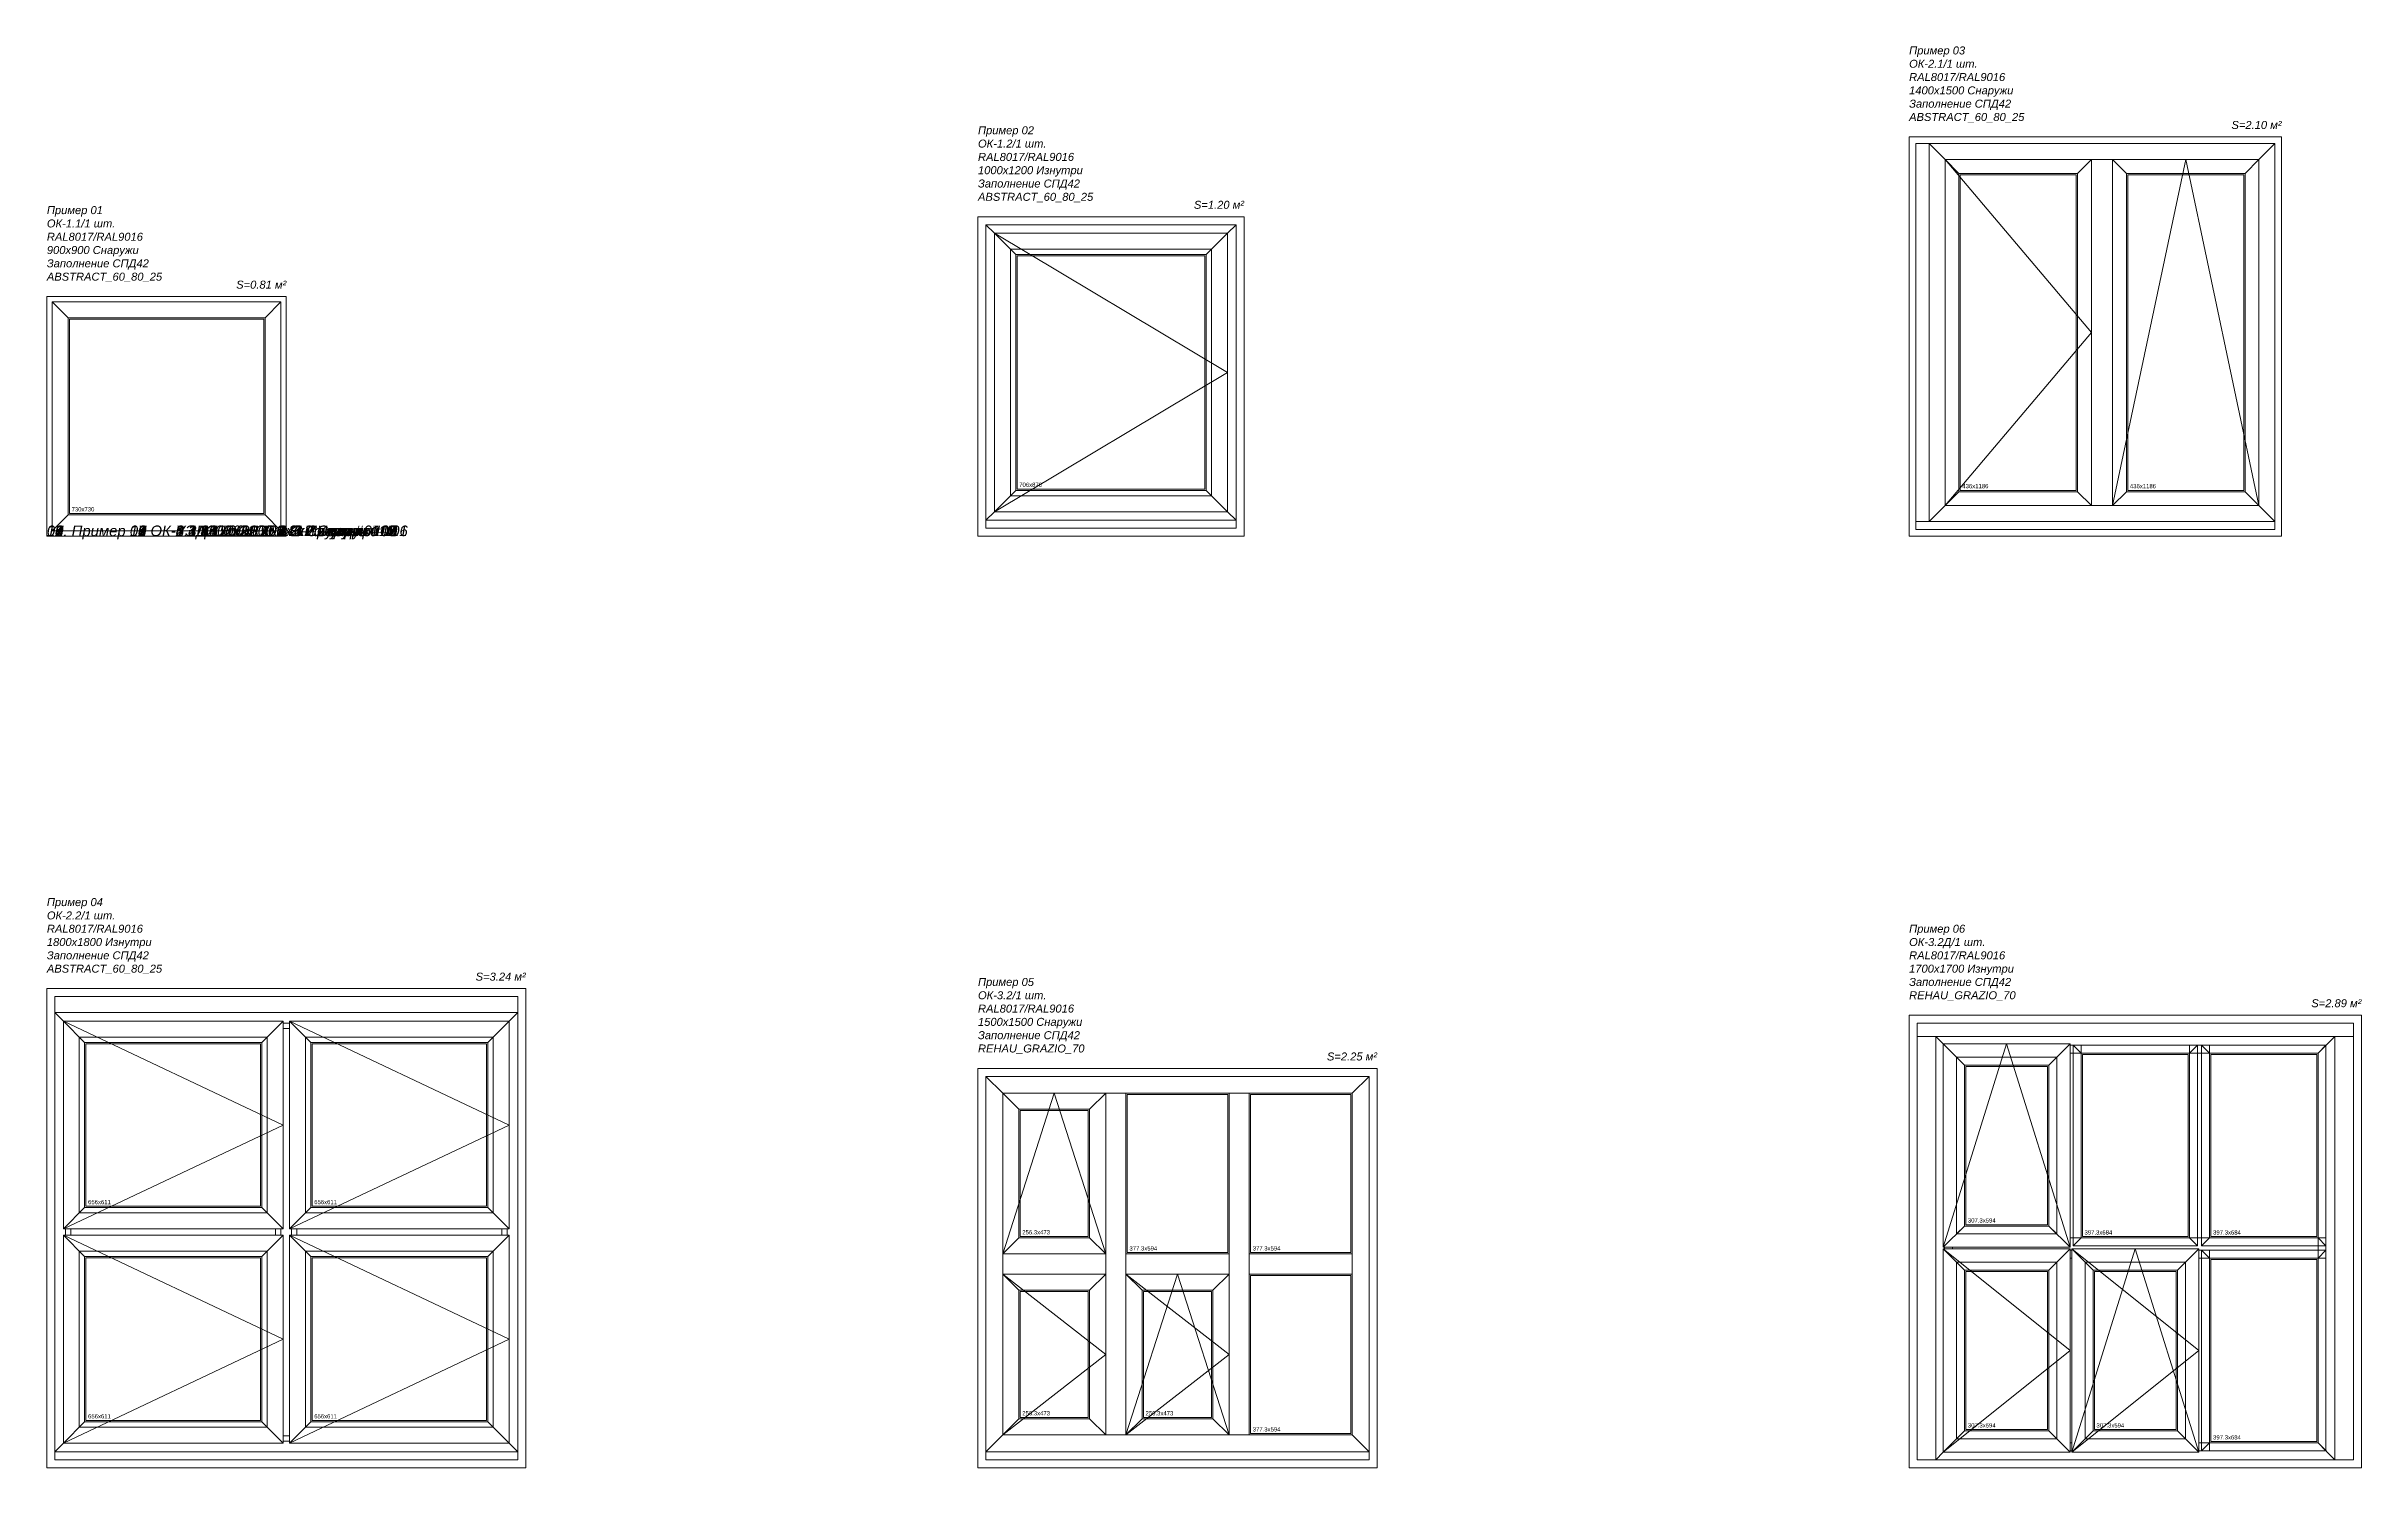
# Model space of a CAD drawing. Header units: millimetres. Extents: x -2 to 10601, y -10500 to 1840.
# Drawn here: x -2 to 8701, y -3500 to 1840 of the extents above; entities that cross this region are included whole.
import ezdxf
from ezdxf.enums import TextEntityAlignment as Align

# ---------------------------------------------------------------- set-up
doc = ezdxf.new("R2010")
doc.units = ezdxf.units.MM
doc.linetypes.add('GOST2.303 4', pattern=[0])
doc.layers.add('Заполнение', color=6, linetype='Continuous', plot=False)
for name, color, linetype, lineweight in [('Невидимые', 250, 'Continuous', 13), ('Окна', 195, 'Continuous', 0), ('Текст', 2, 'Continuous', 15), ('Штриховые', 170, 'GOST2.303 4', 9)]:
    doc.layers.add(name, color=color, linetype=linetype, lineweight=lineweight)
doc.styles.add('WindowStyle', font='Arial.ttf')
doc.styles.add('Основной стиль (для надписей)', font='ariali.ttf')

msp = doc.modelspace()

# ---------------------------------------------------------------- texts
at = {"layer": 'Текст', "style": 'Основной стиль (для надписей)'}
for s in ['10. Пример 10 ОК-8.4 4800х3000 8x4 Изнутри #10', '11. Пример 11 ОК-2.2П 1500х1500 2x2 Снаружи #11', '12. Пример 12 ОК-УЗ 1200х2100 2x3 Изнутри #12', '01. Пример 01 ОК-1.1 900х900 1x1 Снаружи #01', '02. Пример 02 ОК-1.2 1000х1200 1x1 Изнутри #02', '03. Пример 03 ОК-2.1 1400х1500 2x1 Снаружи #03', '04. Пример 04 ОК-2.2 1800х1800 2x2 Изнутри #04', '05. Пример 05 ОК-3.2 1500х1500 3x2 Снаружи #05', '06. Пример 06 ОК-3.2Д 1700х1700 3x2 Изнутри #06', '07. Пример 07 ОК-3.3 2100х2100 3x3 Снаружи #07', '08. Пример 08 ОК-4.3 2400х1800 4x3 Изнутри #08', '09. Пример 09 ОК-6.3 3600х2000 6x3 Снаружи #09']:
    msp.add_text(s, height=40, dxfattribs=at).set_placement((0, 0))

# ---------------------------------------------------------------- blocks, each defined once
blk = doc.blocks.new('Пример 04 ОК-2.2 1800х1800 2x2 Изнутри #04')
at = {"layer": 'Невидимые'}
for points in [[(147, 982), (803, 982), (803, 1593), (147, 1593)], [(997, 982), (1653, 982), (1653, 1593), (997, 1593)], [(147, 177), (803, 177), (803, 788), (147, 788)], [(997, 177), (1653, 177), (1653, 788), (997, 788)]]:
    blk.add_lwpolyline(points, close=True, dxfattribs=at)
at = {"layer": 'Окна'}
for p, q in [((30, 1710), (62, 1678)), ((888, 1678), (62, 1678)), ((62, 1678), (62, 897)), ((62, 1678), (142, 1598)), ((888, 1678), (808, 1598)), ((888, 897), (888, 1678)), ((912, 1670), (888, 1670)), ((1738, 1678), (912, 1678)), ((912, 1678), (912, 897)), ((912, 1678), (992, 1598)), ((1738, 1678), (1658, 1598)), ((1770, 1710), (1738, 1678)), ((1738, 897), (1738, 1678)), ((828, 1618), (122, 1618)), ((122, 1618), (142, 1598)), ((142, 1598), (122, 1618)), ((122, 1618), (122, 957)), ((808, 1598), (142, 1598)), ((142, 1598), (142, 977)), ((142, 1598), (808, 1598)), ((142, 977), (142, 1598)), ((808, 1598), (828, 1618)), ((828, 1618), (808, 1598)), ((808, 977), (808, 1598)), ((808, 1598), (808, 977)), ((828, 957), (828, 1618)), ((912, 1650), (888, 1650)), ((1678, 1618), (972, 1618)), ((972, 1618), (992, 1598)), ((992, 1598), (972, 1618)), ((972, 1618), (972, 957)), ((1658, 1598), (992, 1598)), ((992, 1598), (992, 977)), ((992, 1598), (1658, 1598)), ((992, 977), (992, 1598)), ((1658, 1598), (1678, 1618)), ((1678, 1618), (1658, 1598)), ((1658, 977), (1658, 1598)), ((1658, 1598), (1658, 977)), ((1678, 957), (1678, 1618)), ((62, 897), (142, 977)), ((142, 977), (122, 957)), ((122, 957), (142, 977)), ((142, 977), (808, 977)), ((808, 977), (142, 977)), ((888, 897), (808, 977)), ((828, 957), (808, 977)), ((808, 977), (828, 957)), ((912, 897), (992, 977)), ((992, 977), (972, 957)), ((972, 957), (992, 977)), ((992, 977), (1658, 977)), ((1658, 977), (992, 977)), ((1738, 897), (1658, 977)), ((1678, 957), (1658, 977)), ((1658, 977), (1678, 957)), ((62, 897), (888, 897)), ((888, 873), (62, 873)), ((62, 873), (62, 92)), ((62, 873), (142, 793)), ((70, 897), (70, 873)), ((90, 897), (90, 873)), ((122, 957), (828, 957)), ((888, 873), (808, 793)), ((860, 897), (860, 873)), ((880, 873), (880, 897)), ((888, 92), (888, 873)), ((912, 897), (1738, 897)), ((1738, 873), (912, 873)), ((912, 873), (912, 92)), ((912, 873), (992, 793)), ((920, 897), (920, 873)), ((940, 873), (940, 897)), ((972, 957), (1678, 957)), ((1738, 873), (1658, 793)), ((1710, 873), (1710, 897)), ((1730, 873), (1730, 897)), ((1738, 92), (1738, 873)), ((828, 813), (122, 813)), ((122, 813), (142, 793)), ((142, 793), (122, 813)), ((122, 813), (122, 152)), ((808, 793), (142, 793)), ((142, 793), (142, 172)), ((142, 793), (808, 793)), ((142, 172), (142, 793)), ((808, 793), (828, 813)), ((828, 813), (808, 793)), ((808, 172), (808, 793)), ((808, 793), (808, 172)), ((828, 152), (828, 813)), ((1678, 813), (972, 813)), ((972, 813), (992, 793)), ((992, 793), (972, 813)), ((972, 813), (972, 152)), ((1658, 793), (992, 793)), ((992, 793), (992, 172)), ((992, 793), (1658, 793)), ((992, 172), (992, 793)), ((1658, 793), (1678, 813)), ((1678, 813), (1658, 793)), ((1658, 172), (1658, 793)), ((1658, 793), (1658, 172)), ((1678, 152), (1678, 813)), ((30, 60), (62, 92)), ((62, 92), (142, 172)), ((62, 92), (888, 92)), ((142, 172), (122, 152)), ((122, 152), (142, 172)), ((122, 152), (828, 152)), ((142, 172), (808, 172)), ((808, 172), (142, 172)), ((888, 92), (808, 172)), ((828, 152), (808, 172)), ((808, 172), (828, 152)), ((888, 120), (912, 120)), ((888, 100), (912, 100)), ((912, 92), (992, 172)), ((912, 92), (1738, 92)), ((992, 172), (972, 152)), ((972, 152), (992, 172)), ((972, 152), (1678, 152)), ((992, 172), (1658, 172)), ((1658, 172), (992, 172)), ((1738, 92), (1658, 172)), ((1678, 152), (1658, 172)), ((1658, 172), (1678, 152)), ((1770, 60), (1738, 92))]:
    blk.add_line(p, q, dxfattribs=at)
for points in [[(30, 1710), (1770, 1710), (1770, 1770), (30, 1770)], [(30, 60), (1770, 60), (1770, 1710), (30, 1710)], [(30, 30), (1770, 30), (1770, 60), (30, 60)]]:
    blk.add_lwpolyline(points, close=True, dxfattribs=at)
at = {"layer": 'Штриховые', "linetype": 'Continuous'}
for p, q in [((62, 1678), (888, 1287.5)), ((912, 1678), (1738, 1287.5)), ((62, 897), (888, 1287.5)), ((912, 897), (1738, 1287.5)), ((62, 873), (888, 482.5)), ((912, 873), (1738, 482.5)), ((62, 92), (888, 482.5)), ((912, 92), (1738, 482.5))]:
    blk.add_line(p, q, dxfattribs=at)
at = {"layer": 'Штриховые'}
blk.add_lwpolyline([(0, 0), (1800, 0), (1800, 1800), (0, 1800)], close=True, dxfattribs=at)
at = {"layer": 'Заполнение', "style": 'WindowStyle'}
for p in [(155, 990), (1005, 990), (155, 185), (1005, 185)]:
    blk.add_text('656х611', height=16, dxfattribs=at).set_placement(p)
at = {"layer": 'Текст', "style": 'Основной стиль (для надписей)'}
blk.add_text('S=3.24 м²', height=30, dxfattribs=at).set_placement((1800, 1860), align=Align.TOP_RIGHT)
for tag, p in [('OBJECT', (0, 2110)), ('WINDOW', (0, 2060)), ('COLOR', (0, 2010)), ('SIZE', (0, 1960)), ('GLAZING', (0, 1910)), ('SYSTEM', (0, 1860))]:
    blk.add_attdef(tag, p, '', height=30, dxfattribs=at)
blk = doc.blocks.new('Пример 05 ОК-3.2 1500х1500 3x2 Снаружи #05')
at = {"layer": 'Невидимые'}
for points in [[(561.3, 808), (938.7, 808), (938.7, 1402), (561.3, 1402)], [(1024.7, 808), (1402, 808), (1402, 1402), (1024.7, 1402)], [(158.5, 868.5), (414.8, 868.5), (414.8, 1341.5), (158.5, 1341.5)], [(1024.7, 128), (1402, 128), (1402, 722), (1024.7, 722)], [(158.5, 188.5), (414.8, 188.5), (414.8, 661.5), (158.5, 661.5)], [(621.8, 188.5), (878.2, 188.5), (878.2, 661.5), (621.8, 661.5)]]:
    blk.add_lwpolyline(points, close=True, dxfattribs=at)
at = {"layer": 'Окна'}
for p, q in [((30, 1470), (93, 1407)), ((93, 1407), (153.5, 1346.5)), ((480.3, 1407), (419.8, 1346.5)), ((1470, 1470), (1407, 1407)), ((419.8, 1346.5), (153.5, 1346.5)), ((153.5, 1346.5), (153.5, 863.5)), ((419.8, 863.5), (419.8, 1346.5)), ((93, 803), (153.5, 863.5)), ((153.5, 863.5), (419.8, 863.5)), ((480.3, 803), (419.8, 863.5)), ((93, 727), (153.5, 666.5)), ((480.3, 727), (419.8, 666.5)), ((556.3, 727), (616.8, 666.5)), ((943.7, 727), (883.2, 666.5)), ((419.8, 666.5), (153.5, 666.5)), ((153.5, 666.5), (153.5, 183.5)), ((419.8, 183.5), (419.8, 666.5)), ((883.2, 666.5), (616.8, 666.5)), ((616.8, 666.5), (616.8, 183.5)), ((883.2, 183.5), (883.2, 666.5)), ((93, 123), (153.5, 183.5)), ((153.5, 183.5), (419.8, 183.5)), ((480.3, 123), (419.8, 183.5)), ((556.3, 123), (616.8, 183.5)), ((616.8, 183.5), (883.2, 183.5)), ((943.7, 123), (883.2, 183.5)), ((30, 60), (93, 123)), ((1470, 60), (1407, 123))]:
    blk.add_line(p, q, dxfattribs=at)
for points in [[(30, 60), (1470, 60), (1470, 1470), (30, 1470)], [(93, 123), (1407, 123), (1407, 1407), (93, 1407)], [(480.3, 123), (556.3, 123), (556.3, 1407), (480.3, 1407)], [(943.7, 123), (1019.7, 123), (1019.7, 1407), (943.7, 1407)], [(93, 727), (480.3, 727), (480.3, 803), (93, 803)], [(556.3, 727), (943.7, 727), (943.7, 803), (556.3, 803)], [(1019.7, 727), (1407, 727), (1407, 803), (1019.7, 803)], [(30, 30), (1470, 30), (1470, 60), (30, 60)]]:
    blk.add_lwpolyline(points, close=True, dxfattribs=at)
at = {"layer": 'Штриховые'}
for p, q in [((93, 803), (286.7, 1407)), ((480.3, 803), (286.7, 1407)), ((93, 727), (480.3, 425)), ((556.3, 727), (943.7, 425)), ((556.3, 123), (750, 727)), ((943.7, 123), (750, 727)), ((93, 123), (480.3, 425)), ((556.3, 123), (943.7, 425))]:
    blk.add_line(p, q, dxfattribs=at)
blk.add_lwpolyline([(0, 0), (1500, 0), (1500, 1500), (0, 1500)], close=True, dxfattribs=at)
at = {"layer": 'Заполнение', "style": 'WindowStyle'}
for s, p in [('256.3х473', (166.5, 876.5)), ('377.3х594', (569.3, 816)), ('377.3х594', (1032.7, 816)), ('256.3х473', (166.5, 196.5)), ('256.3х473', (629.8, 196.5)), ('377.3х594', (1032.7, 136))]:
    blk.add_text(s, height=16, dxfattribs=at).set_placement(p)
at = {"layer": 'Текст', "style": 'Основной стиль (для надписей)'}
blk.add_text('S=2.25 м²', height=30, dxfattribs=at).set_placement((1500, 1560), align=Align.TOP_RIGHT)
for tag, p in [('OBJECT', (0, 1810)), ('WINDOW', (0, 1760)), ('SIZE', (0, 1660)), ('COLOR', (0, 1710)), ('SYSTEM', (0, 1560)), ('GLAZING', (0, 1610))]:
    blk.add_attdef(tag, p, '', height=30, dxfattribs=at)
blk = doc.blocks.new('Пример 06 ОК-3.2Д 1700х1700 3x2 Изнутри #06')
at = {"layer": 'Невидимые'}
for points in [[(213, 913), (520.3, 913), (520.3, 1507), (213, 1507)], [(651.3, 868), (1048.7, 868), (1048.7, 1552), (651.3, 1552)], [(1134.7, 868), (1532, 868), (1532, 1552), (1134.7, 1552)], [(213, 143), (520.3, 143), (520.3, 737), (213, 737)], [(696.3, 143), (1003.7, 143), (1003.7, 737), (696.3, 737)], [(1134.7, 98), (1532, 98), (1532, 782), (1134.7, 782)]]:
    blk.add_lwpolyline(points, close=True, dxfattribs=at)
at = {"layer": 'Окна'}
for p, q in [((100, 1620), (128, 1592)), ((605.3, 1592), (128, 1592)), ((128, 1592), (128, 828)), ((128, 1592), (208, 1512)), ((605.3, 1592), (525.3, 1512)), ((605.3, 828), (605.3, 1592)), ((646.3, 1587), (605.3, 1587)), ((646.3, 1557), (616.3, 1587)), ((616.3, 1587), (1083.7, 1587)), ((616.3, 833), (616.3, 1587)), ((616.3, 1587), (646.3, 1557)), ((646.3, 863), (646.3, 1587)), ((1129.7, 1587), (1053.7, 1587)), ((1053.7, 1587), (1053.7, 863)), ((1083.7, 1587), (1053.7, 1557)), ((1053.7, 1557), (1083.7, 1587)), ((1083.7, 1587), (1083.7, 833)), ((1129.7, 1557), (1099.7, 1587)), ((1099.7, 1587), (1567, 1587)), ((1099.7, 833), (1099.7, 1587)), ((1099.7, 1587), (1129.7, 1557)), ((1129.7, 863), (1129.7, 1587)), ((1600, 1620), (1537, 1557)), ((1567, 1587), (1537, 1557)), ((1537, 1557), (1567, 1587)), ((1567, 1587), (1567, 833)), ((555.3, 1542), (178, 1542)), ((178, 1542), (208, 1512)), ((208, 1512), (178, 1542)), ((178, 1542), (178, 878)), ((525.3, 1512), (208, 1512)), ((208, 1512), (208, 908)), ((208, 1512), (525.3, 1512)), ((208, 908), (208, 1512)), ((525.3, 1512), (555.3, 1542)), ((555.3, 1542), (525.3, 1512)), ((525.3, 908), (525.3, 1512)), ((525.3, 1512), (525.3, 908)), ((555.3, 878), (555.3, 1542)), ((1537, 1557), (605.3, 1557)), ((1053.7, 1557), (646.3, 1557)), ((646.3, 1557), (646.3, 863)), ((1053.7, 863), (1053.7, 1557)), ((1537, 1557), (1129.7, 1557)), ((1129.7, 1557), (1129.7, 863)), ((1537, 93), (1537, 1557)), ((1537, 863), (1537, 1557)), ((128, 828), (208, 908)), ((208, 908), (178, 878)), ((178, 878), (208, 908)), ((178, 878), (555.3, 878)), ((208, 908), (525.3, 908)), ((525.3, 908), (208, 908)), ((605.3, 828), (525.3, 908)), ((555.3, 878), (525.3, 908)), ((525.3, 908), (555.3, 878)), ((128, 828), (605.3, 828)), ((605.3, 822), (128, 822)), ((128, 822), (128, 58)), ((128, 822), (208, 742)), ((133, 828), (133, 822)), ((163, 828), (163, 822)), ((605.3, 822), (525.3, 742)), ((605.3, 863), (646.3, 863)), ((1567, 863), (605.3, 863)), ((605.3, 58), (605.3, 822)), ((611.3, 817), (605.3, 817)), ((605.3, 787), (611.3, 787)), ((1088.7, 822), (611.3, 822)), ((611.3, 822), (611.3, 58)), ((611.3, 822), (691.3, 742)), ((616.3, 833), (646.3, 863)), ((646.3, 863), (616.3, 833)), ((1083.7, 833), (616.3, 833)), ((646.3, 863), (1053.7, 863)), ((1088.7, 822), (1008.7, 742)), ((1053.7, 863), (1129.7, 863)), ((1053.7, 863), (1083.7, 833)), ((1083.7, 833), (1053.7, 863)), ((1088.7, 58), (1088.7, 822)), ((1129.7, 817), (1088.7, 817)), ((1088.7, 787), (1567, 787)), ((1099.7, 833), (1129.7, 863)), ((1129.7, 863), (1099.7, 833)), ((1567, 833), (1099.7, 833)), ((1129.7, 787), (1099.7, 817)), ((1099.7, 817), (1567, 817)), ((1099.7, 63), (1099.7, 817)), ((1099.7, 817), (1129.7, 787)), ((1129.7, 863), (1537, 863)), ((1129.7, 63), (1129.7, 817)), ((1537, 787), (1129.7, 787)), ((1129.7, 787), (1129.7, 93)), ((1537, 863), (1567, 833)), ((1567, 833), (1537, 863)), ((1567, 817), (1537, 787)), ((1537, 787), (1567, 817)), ((1537, 93), (1537, 787)), ((1567, 787), (1567, 863)), ((1567, 817), (1567, 63)), ((555.3, 772), (178, 772)), ((178, 772), (208, 742)), ((208, 742), (178, 772)), ((178, 772), (178, 108)), ((525.3, 742), (208, 742)), ((208, 742), (208, 138)), ((208, 742), (525.3, 742)), ((208, 138), (208, 742)), ((525.3, 742), (555.3, 772)), ((555.3, 772), (525.3, 742)), ((525.3, 138), (525.3, 742)), ((525.3, 742), (525.3, 138)), ((555.3, 108), (555.3, 772)), ((1038.7, 772), (661.3, 772)), ((661.3, 772), (691.3, 742)), ((691.3, 742), (661.3, 772)), ((661.3, 772), (661.3, 108)), ((1008.7, 742), (691.3, 742)), ((691.3, 742), (691.3, 138)), ((691.3, 742), (1008.7, 742)), ((691.3, 138), (691.3, 742)), ((1008.7, 742), (1038.7, 772)), ((1038.7, 772), (1008.7, 742)), ((1008.7, 138), (1008.7, 742)), ((1008.7, 742), (1008.7, 138)), ((1038.7, 108), (1038.7, 772)), ((128, 58), (208, 138)), ((208, 138), (178, 108)), ((178, 108), (208, 138)), ((178, 108), (555.3, 108)), ((208, 138), (525.3, 138)), ((525.3, 138), (208, 138)), ((605.3, 58), (525.3, 138)), ((555.3, 108), (525.3, 138)), ((525.3, 138), (555.3, 108)), ((605.3, 93), (611.3, 93)), ((611.3, 58), (691.3, 138)), ((691.3, 138), (661.3, 108)), ((661.3, 108), (691.3, 138)), ((661.3, 108), (1038.7, 108)), ((691.3, 138), (1008.7, 138)), ((1008.7, 138), (691.3, 138)), ((1088.7, 58), (1008.7, 138)), ((1038.7, 108), (1008.7, 138)), ((1008.7, 138), (1038.7, 108)), ((1088.7, 93), (1537, 93)), ((1099.7, 63), (1129.7, 93)), ((1129.7, 93), (1099.7, 63)), ((1129.7, 93), (1537, 93)), ((1600, 30), (1537, 93)), ((1537, 93), (1567, 63)), ((1567, 63), (1537, 93)), ((100, 30), (128, 58)), ((128, 58), (605.3, 58)), ((605.3, 63), (611.3, 63)), ((611.3, 58), (1088.7, 58)), ((1088.7, 63), (1129.7, 63)), ((1567, 63), (1099.7, 63))]:
    blk.add_line(p, q, dxfattribs=at)
for points in [[(30, 1620), (1670, 1620), (1670, 1670), (30, 1670)], [(30, 30), (100, 30), (100, 1620), (30, 1620)], [(100, 30), (1600, 30), (1600, 1620), (100, 1620)], [(1600, 30), (1670, 30), (1670, 1620), (1600, 1620)]]:
    blk.add_lwpolyline(points, close=True, dxfattribs=at)
at = {"layer": 'Штриховые', "linetype": 'Continuous'}
for p, q in [((128, 828), (366.7, 1592)), ((605.3, 828), (366.7, 1592)), ((128, 822), (605.3, 440)), ((611.3, 822), (1088.7, 440)), ((611.3, 58), (850, 822)), ((1088.7, 58), (850, 822)), ((128, 58), (605.3, 440)), ((611.3, 58), (1088.7, 440))]:
    blk.add_line(p, q, dxfattribs=at)
at = {"layer": 'Штриховые'}
blk.add_lwpolyline([(0, 0), (1700, 0), (1700, 1700), (0, 1700)], close=True, dxfattribs=at)
at = {"layer": 'Заполнение', "style": 'WindowStyle'}
for s, p in [('307.3х594', (221, 921)), ('397.3х684', (659.3, 876)), ('397.3х684', (1142.7, 876)), ('307.3х594', (221, 151)), ('307.3х594', (704.3, 151)), ('397.3х684', (1142.7, 106))]:
    blk.add_text(s, height=16, dxfattribs=at).set_placement(p)
at = {"layer": 'Текст', "style": 'Основной стиль (для надписей)'}
blk.add_text('S=2.89 м²', height=30, dxfattribs=at).set_placement((1700, 1760), align=Align.TOP_RIGHT)
for tag, p in [('OBJECT', (0, 2010)), ('COLOR', (0, 1910)), ('WINDOW', (0, 1960)), ('SIZE', (0, 1860)), ('GLAZING', (0, 1810)), ('SYSTEM', (0, 1760))]:
    blk.add_attdef(tag, p, '', height=30, dxfattribs=at)
blk = doc.blocks.new('Пример 01 ОК-1.1 900х900 1x1 Снаружи #01')
at = {"layer": 'Невидимые'}
blk.add_lwpolyline([(85, 85), (815, 85), (815, 815), (85, 815)], close=True, dxfattribs=at)
at = {"layer": 'Окна'}
for p, q in [((20, 880), (80, 820)), ((880, 880), (820, 820)), ((20, 20), (80, 80)), ((880, 20), (820, 80))]:
    blk.add_line(p, q, dxfattribs=at)
for points in [[(20, 20), (880, 20), (880, 880), (20, 880)], [(80, 80), (820, 80), (820, 820), (80, 820)]]:
    blk.add_lwpolyline(points, close=True, dxfattribs=at)
at = {"layer": 'Штриховые'}
blk.add_lwpolyline([(0, 0), (900, 0), (900, 900), (0, 900)], close=True, dxfattribs=at)
at = {"layer": 'Заполнение', "style": 'WindowStyle'}
blk.add_text('730х730', height=16, dxfattribs=at).set_placement((93, 93))
at = {"layer": 'Текст', "style": 'Основной стиль (для надписей)'}
blk.add_text('S=0.81 м²', height=30, dxfattribs=at).set_placement((900, 960), align=Align.TOP_RIGHT)
for tag, p in [('OBJECT', (0, 1210)), ('COLOR', (0, 1110)), ('WINDOW', (0, 1160)), ('SIZE', (0, 1060)), ('SYSTEM', (0, 960)), ('GLAZING', (0, 1010))]:
    blk.add_attdef(tag, p, '', height=30, dxfattribs=at)
blk = doc.blocks.new('Пример 02 ОК-1.2 1000х1200 1x1 Изнутри #02')
at = {"layer": 'Невидимые'}
blk.add_lwpolyline([(147, 177), (853, 177), (853, 1053), (147, 1053)], close=True, dxfattribs=at)
at = {"layer": 'Окна'}
for p, q in [((30, 1170), (62, 1138)), ((938, 1138), (62, 1138)), ((62, 1138), (62, 92)), ((62, 1138), (142, 1058)), ((938, 1138), (858, 1058)), ((970, 1170), (938, 1138)), ((938, 92), (938, 1138)), ((878, 1078), (122, 1078)), ((122, 1078), (142, 1058)), ((142, 1058), (122, 1078)), ((122, 1078), (122, 152)), ((858, 1058), (142, 1058)), ((142, 1058), (142, 172)), ((142, 1058), (858, 1058)), ((142, 172), (142, 1058)), ((858, 1058), (878, 1078)), ((878, 1078), (858, 1058)), ((858, 172), (858, 1058)), ((858, 1058), (858, 172)), ((878, 152), (878, 1078)), ((30, 60), (62, 92)), ((62, 92), (142, 172)), ((62, 92), (938, 92)), ((142, 172), (122, 152)), ((122, 152), (142, 172)), ((122, 152), (878, 152)), ((142, 172), (858, 172)), ((858, 172), (142, 172)), ((938, 92), (858, 172)), ((878, 152), (858, 172)), ((858, 172), (878, 152)), ((970, 60), (938, 92))]:
    blk.add_line(p, q, dxfattribs=at)
for points in [[(30, 60), (970, 60), (970, 1170), (30, 1170)], [(30, 30), (970, 30), (970, 60), (30, 60)]]:
    blk.add_lwpolyline(points, close=True, dxfattribs=at)
at = {"layer": 'Штриховые', "linetype": 'Continuous'}
for p in [(62, 1138), (62, 92)]:
    blk.add_line(p, (938, 615), dxfattribs=at)
at = {"layer": 'Штриховые'}
blk.add_lwpolyline([(0, 0), (1000, 0), (1000, 1200), (0, 1200)], close=True, dxfattribs=at)
at = {"layer": 'Заполнение', "style": 'WindowStyle'}
blk.add_text('706х876', height=16, dxfattribs=at).set_placement((155, 185))
at = {"layer": 'Текст', "style": 'Основной стиль (для надписей)'}
blk.add_text('S=1.20 м²', height=30, dxfattribs=at).set_placement((1000, 1260), align=Align.TOP_RIGHT)
for tag, p in [('OBJECT', (0, 1510)), ('WINDOW', (0, 1460)), ('COLOR', (0, 1410)), ('SIZE', (0, 1360)), ('GLAZING', (0, 1310)), ('SYSTEM', (0, 1260))]:
    blk.add_attdef(tag, p, '', height=30, dxfattribs=at)
blk = doc.blocks.new('Пример 03 ОК-2.1 1400х1500 2x1 Снаружи #03')
at = {"layer": 'Невидимые'}
for points in [[(192, 172), (628, 172), (628, 1358), (192, 1358)], [(822, 172), (1258, 172), (1258, 1358), (822, 1358)]]:
    blk.add_lwpolyline(points, close=True, dxfattribs=at)
at = {"layer": 'Окна'}
for p, q in [((75, 1475), (135, 1415)), ((135, 1415), (187, 1363)), ((685, 1415), (633, 1363)), ((765, 1415), (817, 1363)), ((1315, 1415), (1263, 1363)), ((1375, 1475), (1315, 1415)), ((633, 1363), (187, 1363)), ((187, 1363), (187, 167)), ((633, 167), (633, 1363)), ((1263, 1363), (817, 1363)), ((817, 1363), (817, 167)), ((1263, 167), (1263, 1363)), ((75, 55), (135, 115)), ((135, 115), (187, 167)), ((187, 167), (633, 167)), ((685, 115), (633, 167)), ((765, 115), (817, 167)), ((817, 167), (1263, 167)), ((1315, 115), (1263, 167)), ((1375, 55), (1315, 115))]:
    blk.add_line(p, q, dxfattribs=at)
for points in [[(25, 55), (75, 55), (75, 1475), (25, 1475)], [(75, 55), (1375, 55), (1375, 1475), (75, 1475)], [(135, 115), (1315, 115), (1315, 1415), (135, 1415)], [(685, 115), (765, 115), (765, 1415), (685, 1415)], [(25, 25), (1375, 25), (1375, 55), (25, 55)]]:
    blk.add_lwpolyline(points, close=True, dxfattribs=at)
at = {"layer": 'Штриховые'}
for p, q in [((135, 1415), (685, 765)), ((765, 115), (1040, 1415)), ((1315, 115), (1040, 1415)), ((135, 115), (685, 765))]:
    blk.add_line(p, q, dxfattribs=at)
blk.add_lwpolyline([(0, 0), (1400, 0), (1400, 1500), (0, 1500)], close=True, dxfattribs=at)
at = {"layer": 'Заполнение', "style": 'WindowStyle'}
for p in [(200, 180), (830, 180)]:
    blk.add_text('436х1186', height=16, dxfattribs=at).set_placement(p)
at = {"layer": 'Текст', "style": 'Основной стиль (для надписей)'}
blk.add_text('S=2.10 м²', height=30, dxfattribs=at).set_placement((1400, 1560), align=Align.TOP_RIGHT)
for tag, p in [('OBJECT', (0, 1810)), ('WINDOW', (0, 1760)), ('SIZE', (0, 1660)), ('COLOR', (0, 1710)), ('SYSTEM', (0, 1560)), ('GLAZING', (0, 1610))]:
    blk.add_attdef(tag, p, '', height=30, dxfattribs=at)

# ---------------------------------------------------------------- block references
at = {"layer": 'Окна'}
for name, p, values in [('Пример 03 ОК-2.1 1400х1500 2x1 Снаружи #03', (7000, 0), {'OBJECT': 'Пример 03', 'WINDOW': 'ОК-2.1/1 шт.', 'COLOR': 'RAL8017/RAL9016', 'SIZE': '1400х1500 Снаружи', 'GLAZING': 'Заполнение СПД42', 'SYSTEM': 'ABSTRACT_60_80_25'}), ('Пример 02 ОК-1.2 1000х1200 1x1 Изнутри #02', (3500, 0), {'OBJECT': 'Пример 02', 'WINDOW': 'ОК-1.2/1 шт.', 'COLOR': 'RAL8017/RAL9016', 'SIZE': '1000х1200 Изнутри', 'GLAZING': 'Заполнение СПД42', 'SYSTEM': 'ABSTRACT_60_80_25'}), ('Пример 01 ОК-1.1 900х900 1x1 Снаружи #01', (0, 0), {'OBJECT': 'Пример 01', 'WINDOW': 'ОК-1.1/1 шт.', 'COLOR': 'RAL8017/RAL9016', 'SIZE': '900х900 Снаружи', 'GLAZING': 'Заполнение СПД42', 'SYSTEM': 'ABSTRACT_60_80_25'}), ('Пример 04 ОК-2.2 1800х1800 2x2 Изнутри #04', (0, -3500), {'OBJECT': 'Пример 04', 'WINDOW': 'ОК-2.2/1 шт.', 'COLOR': 'RAL8017/RAL9016', 'SIZE': '1800х1800 Изнутри', 'GLAZING': 'Заполнение СПД42', 'SYSTEM': 'ABSTRACT_60_80_25'}), ('Пример 06 ОК-3.2Д 1700х1700 3x2 Изнутри #06', (7000, -3500), {'OBJECT': 'Пример 06', 'WINDOW': 'ОК-3.2Д/1 шт.', 'COLOR': 'RAL8017/RAL9016', 'SIZE': '1700х1700 Изнутри', 'GLAZING': 'Заполнение СПД42', 'SYSTEM': 'REHAU_GRAZIO_70'}), ('Пример 05 ОК-3.2 1500х1500 3x2 Снаружи #05', (3500, -3500), {'OBJECT': 'Пример 05', 'WINDOW': 'ОК-3.2/1 шт.', 'COLOR': 'RAL8017/RAL9016', 'SIZE': '1500х1500 Снаружи', 'GLAZING': 'Заполнение СПД42', 'SYSTEM': 'REHAU_GRAZIO_70'})]:
    msp.add_blockref(name, p, dxfattribs=at).add_auto_attribs(values)

msp.set_redraw_order([(e.dxf.handle, doc.entitydb.next_handle()) for e in msp.query("TEXT MTEXT ATTDEF DIMENSION ARC_DIMENSION")])  # texts and dimensions are drawn at this point

doc.saveas('drawing.dxf')
